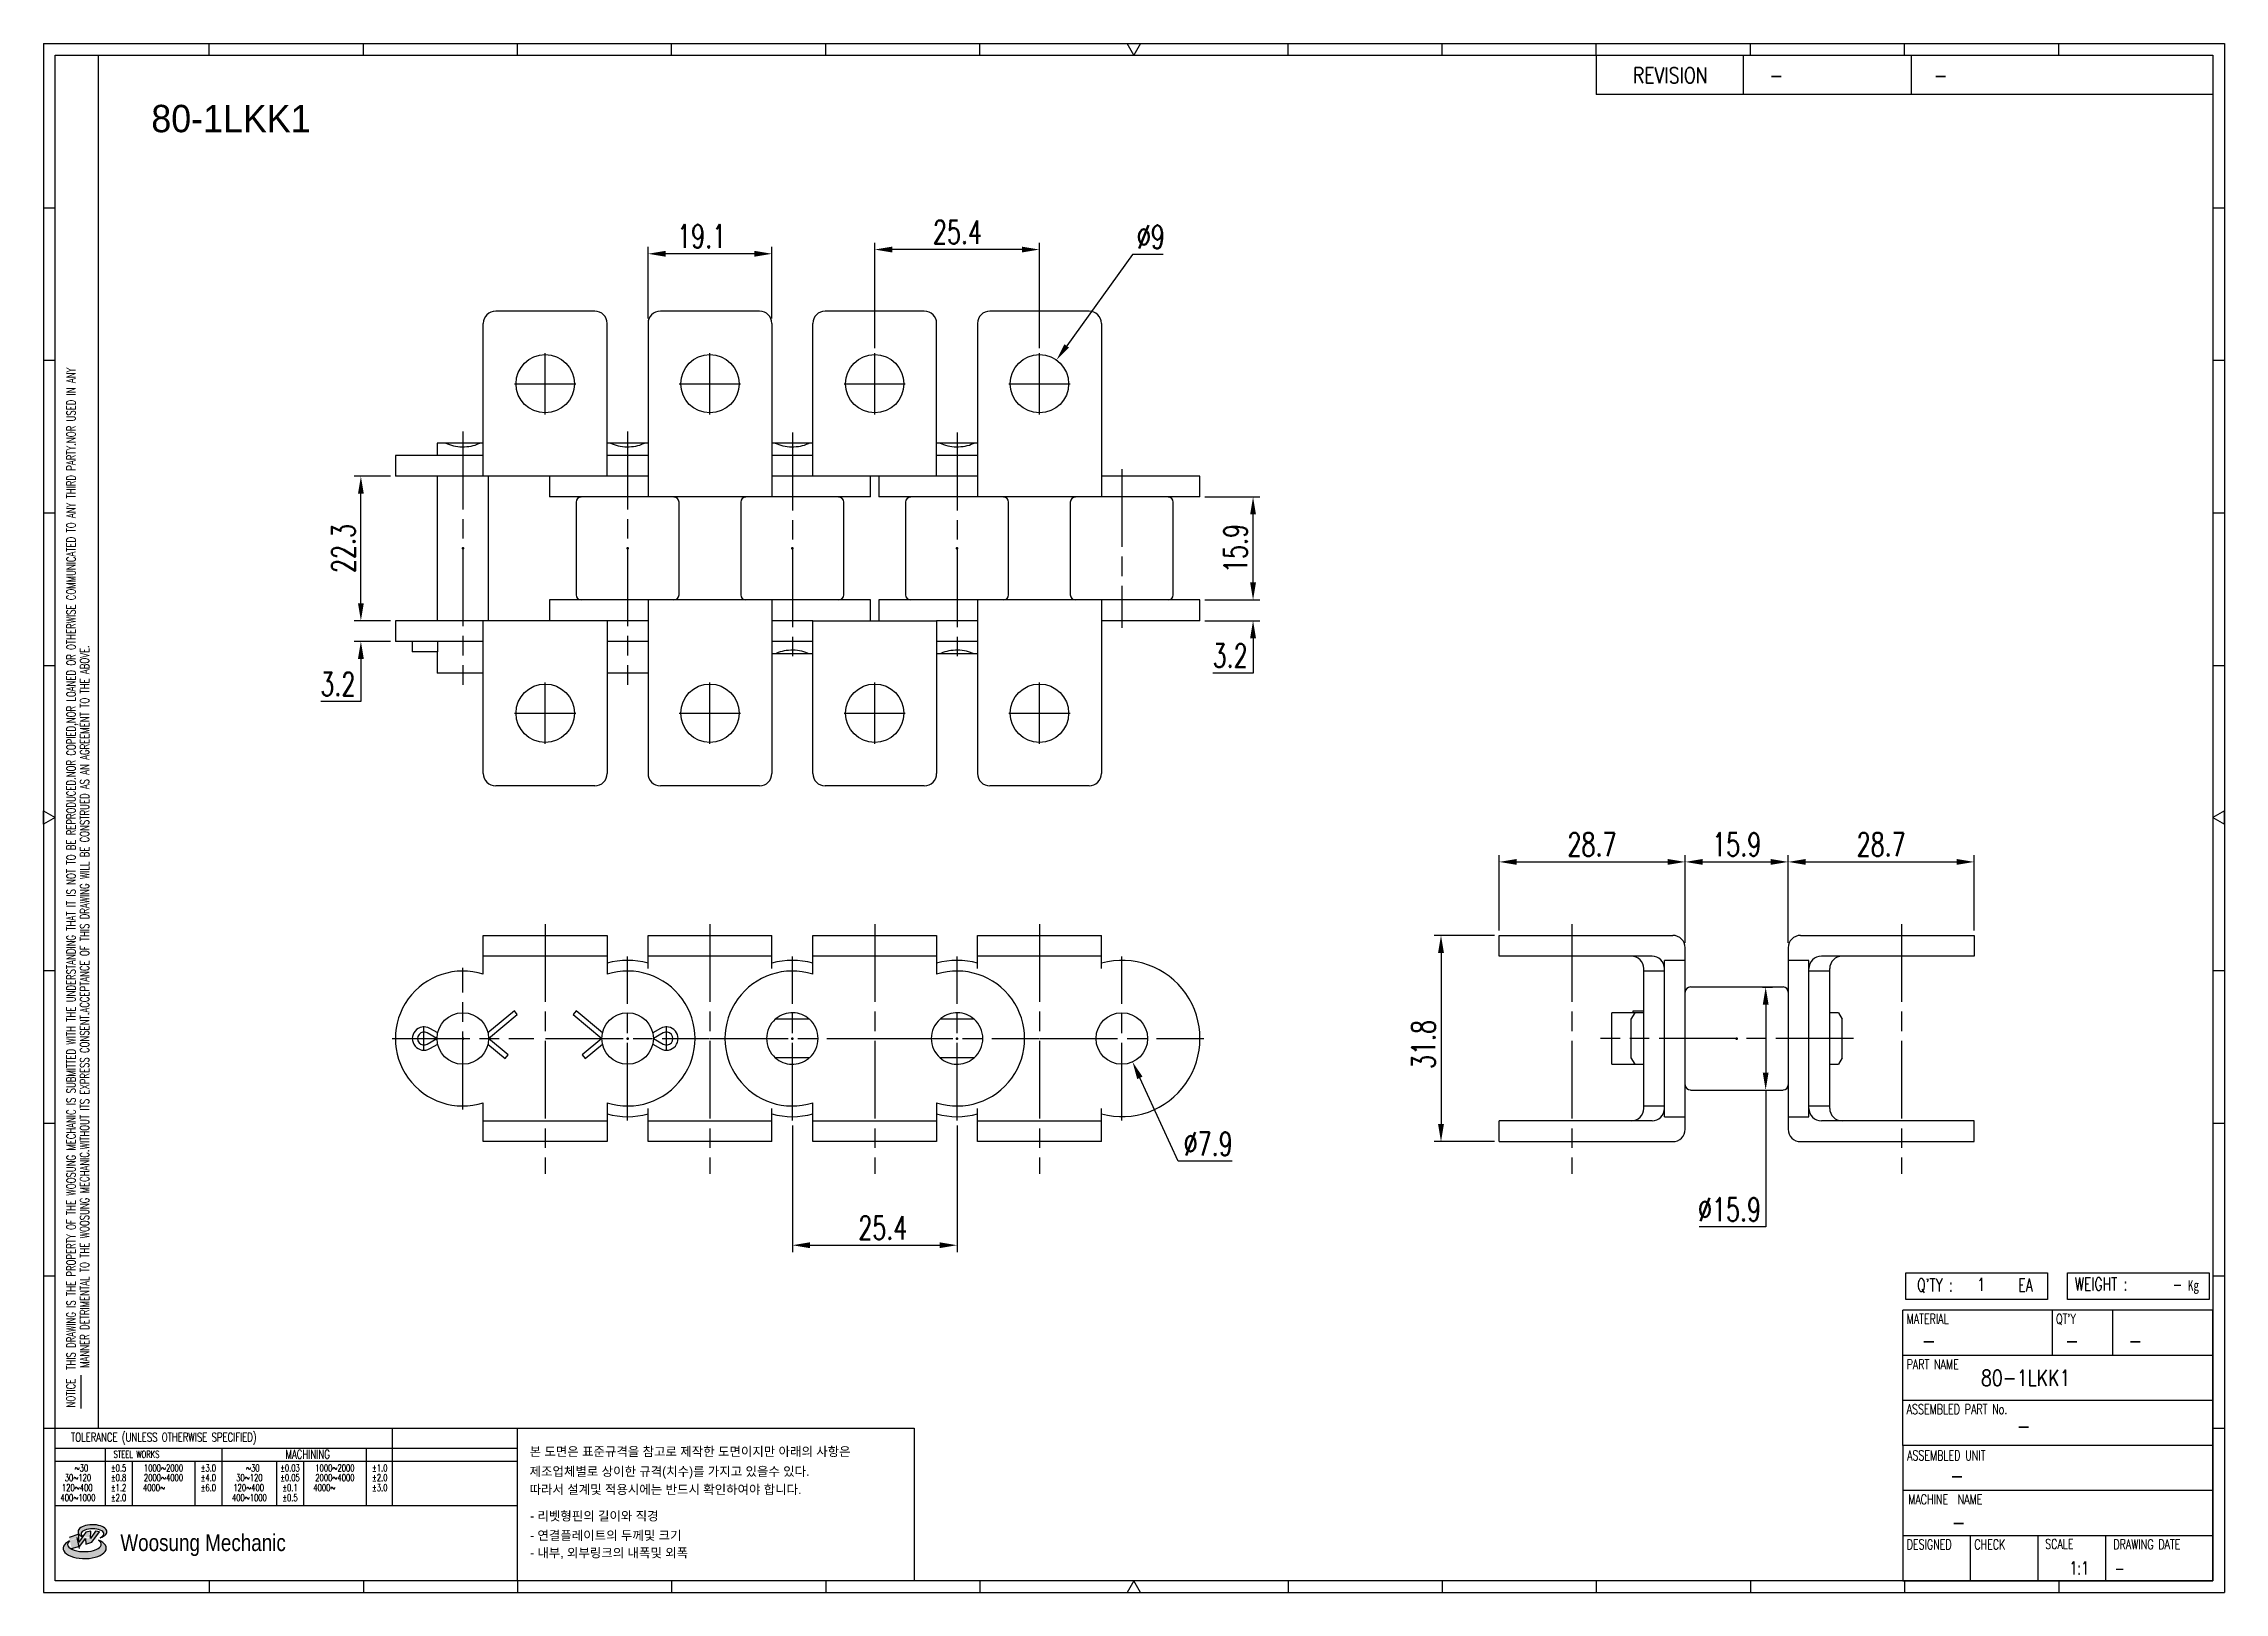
# Model space of a CAD drawing. Header units: millimetres. Extents: x 1209 to 1546, y 59 to 298.
import ezdxf
from ezdxf.enums import TextEntityAlignment as Align

# ---------------------------------------------------------------- set-up
doc = ezdxf.new("R2010")
doc.units = ezdxf.units.MM
doc.linetypes.add('AM_ISO08W050', pattern=[18, 12, -1.5, 3, -1.5])
doc.layers.get('Defpoints').update_dxf_attribs({"color": 80})
doc.layers.add('2d ConnectionPoints', color=7, linetype='Continuous', lineweight=50)
doc.layers.add('CL1', color=140, linetype='AM_ISO08W050', lineweight=25)
for name, color, linetype in [('S-DIM', 7, 'Continuous'), ('TITLE', 7, 'Continuous'), ('도면레이아웃', 7, 'Continuous')]:
    doc.layers.add(name, color=color, linetype=linetype)
doc.styles.add('HAN', font='ROMANS.shx', dxfattribs={"width": 0.7, "bigfont": 'whgtxt.shx'})
doc.styles.add('HKD_ST2', font='romans.shx', dxfattribs={"width": 0.7, "height": 4, "bigfont": '@extfont2.shx'})
doc.styles.add('HSG', font='SIMPLEX.shx', dxfattribs={"width": 0.7, "bigfont": 'HSG.shx'})
doc.styles.add('MtXpl_', font='Gulim.ttf')
doc.styles.add('SLDTEXTSTYLE4', font='arial.ttf', dxfattribs={"width": 0.8})
doc.dimstyles.new('AP1.5', dxfattribs={"dimscale": 1.5, "dimtxt": 2.4, "dimasz": 1.8, "dimexe": 0.7, "dimexo": 0.5, "dimgap": 0.6, "dimtad": 1, "dimtoh": 1, "dimdec": 1, "dimrnd": 0.01, "dimzin": 9, "dimdsep": 46, "dimtxsty": 'HSG', "dimcen": 0, "dimclrd": 251, "dimclre": 251, "dimclrt": 60, "dimazin": 2, "dimtp": 1, "dimtm": 1, "dimtfac": 0.5, "dimtdec": 1, "dimtofl": 0, "dimtmove": 0, "dimatfit": 3, "dimfxl": 0, "dimtvp": 1, "dimtolj": 2, "dimlwd": -1, "dimlwe": -1, "dimarcsym": 0})

msp = doc.modelspace()

# ---------------------------------------------------------------- texts
at = {"color": 254, "style": 'MtXpl_'}
msp.add_text('80-1LKK1', height=4.221, dxfattribs=at).set_placement((1226.09, 283.9))
at = {"style": 'HAN', "width": 0.8}
msp.add_text('80-1LKK1', height=2.436, dxfattribs=at).set_placement((1508.19, 90.62))
at = {"color": 140, "style": 'MtXpl_'}
for s, p in [('본 도면은 표준규격을 참고로 제작한 도면이지만 아래의 사항은', (1284.41, 79.78)), ('제조업체별로 상이한 규격(치수)를 가지고 있을수 있다.', (1284.41, 76.72)), ('따라서 설계및 적용시에는 반드시 확인하여야 합니다.', (1284.41, 73.93)), ('- 리벳형핀의 길이와 직경', (1284.49, 69.84)), ('- 연결플레이트의 두께및 크기', (1284.49, 66.85)), ('- 내부, 외부링크의 내폭및 외폭', (1284.49, 64.16))]:
    msp.add_text(s, height=1.4072, dxfattribs=at).set_placement(p)

# ---------------------------------------------------------------- blocks, each defined once
blk = doc.blocks.new('MAST')
at = {"layer": '도면레이아웃'}
h = blk.add_hatch(color=10, dxfattribs=at)
h.paths.add_polyline_path([(1.544, 35.177), (1.554, 34.966), (1.779, 35.034), (2.054, 35.422), (1.908, 35.446), (1.728, 35.167), (1.741, 35.439), (1.547, 35.405), (1.292, 35.041), (1.295, 35.33), (0.943, 35.208), (1.03, 34.8), (1.336, 34.885)])
edge = h.paths.add_edge_path()
edge.add_ellipse((1.795, 35.421), major_axis=(-0.53, 0), ratio=0.487785, start_angle=122.36065, end_angle=403.39574)
edge.add_line((1.411, 35.244), (1.419, 35.261))
edge.add_ellipse((1.798, 35.344), major_axis=(-0.423, 0), ratio=0.444396, start_angle=131.58977, end_angle=386.19408, ccw=False)
edge = h.paths.add_edge_path()
edge.add_ellipse((1.512, 34.815), major_axis=(-0.793, 0), ratio=0.480113, start_angle=314.67633, end_angle=590.85213)
edge.add_ellipse((1.501, 34.958), major_axis=(-0.62, 0), ratio=0.43311, start_angle=331.7024, end_angle=574.42495, ccw=False)
at = {"color": 140}
for p, q in [((0, 90.118), (80.15, 90.118)), ((0, 90.118), (0, 33.191)), ((80.15, 90.118), (80.15, 33.191)), ((57.068, 89.693), (57.068, 88.246)), ((62.47, 89.693), (62.47, 88.246)), ((68.635, 89.693), (68.635, 88.246)), ((79.725, 88.246), (57.068, 88.246)), ((68.449, 43.961), (68.449, 44.936)), ((68.449, 44.936), (73.654, 44.936)), ((73.654, 44.936), (73.654, 43.961)), ((74.39, 43.961), (74.39, 44.936)), ((74.39, 44.936), (79.595, 44.936)), ((79.595, 44.936), (79.595, 43.961)), ((68.336, 38.59), (68.336, 43.563)), ((79.725, 43.563), (68.336, 43.563)), ((73.654, 43.961), (68.449, 43.961)), ((73.827, 43.563), (73.827, 41.905)), ((79.595, 43.961), (74.39, 43.961)), ((76.037, 43.563), (76.037, 41.905)), ((79.725, 38.59), (79.725, 43.563)), ((79.725, 41.905), (68.336, 41.905)), ((79.725, 40.248), (68.336, 40.248)), ((68.336, 38.59), (68.336, 33.616)), ((79.725, 38.59), (68.336, 38.59)), ((79.725, 33.616), (79.725, 38.59)), ((79.725, 36.932), (68.336, 36.932)), ((79.725, 35.274), (68.336, 35.274)), ((70.822, 33.616), (70.822, 35.274)), ((73.309, 33.616), (73.309, 35.274)), ((75.796, 33.616), (75.796, 35.274)), ((0, 33.191), (80.15, 33.191)), ((68.336, 33.616), (79.725, 33.616))]:
    blk.add_line(p, q, dxfattribs=at)
for p, q in [((6.089, 89.693), (6.089, 90.118)), ((11.753, 89.693), (11.753, 90.118)), ((17.418, 89.693), (17.418, 90.118)), ((23.082, 89.693), (23.082, 90.118)), ((28.746, 89.693), (28.746, 90.118)), ((34.411, 89.693), (34.411, 90.118)), ((45.739, 89.693), (45.739, 90.118)), ((51.404, 89.693), (51.404, 90.118)), ((57.068, 89.693), (57.068, 90.118)), ((62.732, 89.693), (62.732, 90.118)), ((68.397, 89.693), (68.397, 90.118)), ((74.061, 89.693), (74.061, 90.118)), ((0, 84.085), (0.425, 84.085)), ((79.725, 84.085), (80.15, 84.085)), ((0, 78.478), (0.425, 78.478)), ((79.725, 78.478), (80.15, 78.478)), ((0, 72.87), (0.425, 72.87)), ((79.725, 72.87), (80.15, 72.87)), ((0, 67.262), (0.425, 67.262)), ((79.725, 67.262), (80.15, 67.262)), ((0, 56.047), (0.425, 56.047)), ((79.725, 56.047), (80.15, 56.047)), ((0, 50.439), (0.425, 50.439)), ((79.725, 50.439), (80.15, 50.439)), ((0, 44.832), (0.425, 44.832)), ((79.725, 44.832), (80.15, 44.832)), ((1.377, 39.947), (1.377, 41.174)), ((0, 39.224), (0.425, 39.224)), ((79.725, 39.224), (80.15, 39.224)), ((6.089, 33.616), (6.089, 33.191)), ((11.753, 33.616), (11.753, 33.191)), ((17.418, 33.616), (17.418, 33.191)), ((23.082, 33.616), (23.082, 33.191)), ((28.746, 33.616), (28.746, 33.191)), ((34.411, 33.616), (34.411, 33.191)), ((45.739, 33.616), (45.739, 33.191)), ((51.404, 33.616), (51.404, 33.191)), ((57.068, 33.616), (57.068, 33.191)), ((62.732, 33.616), (62.732, 33.191)), ((68.397, 33.616), (68.397, 33.191)), ((74.061, 33.616), (74.061, 33.191))]:
    blk.add_line(p, q)
at = {"color": 2}
for p, q in [((2.017, 39.224), (2.017, 89.693)), ((0.425, 39.224), (17.418, 39.224)), ((0.425, 38.487), (17.418, 38.487)), ((2.257, 38.487), (2.257, 36.382)), ((6.557, 38.5), (6.557, 36.382)), ((11.857, 38.487), (11.857, 36.382)), ((12.816, 39.224), (12.816, 36.382)), ((17.418, 33.616), (17.418, 39.224)), ((0.425, 38.012), (17.418, 38.012)), ((3.257, 38.012), (3.257, 36.382)), ((5.557, 38.012), (5.557, 36.382)), ((8.557, 38.012), (8.557, 36.382)), ((9.557, 38.026), (9.557, 36.382)), ((0.425, 36.382), (17.418, 36.382))]:
    blk.add_line(p, q, dxfattribs=at)
for points in [[(40.075, 89.693), (39.83, 90.118), (40.32, 90.118)], [(0.425, 61.679), (0, 61.433), (0, 61.924)], [(79.725, 61.679), (80.15, 61.433), (80.15, 61.924)], [(40.075, 33.616), (39.83, 33.191), (40.32, 33.191)]]:
    blk.add_lwpolyline(points, close=True)
at = {"color": 140}
blk.add_lwpolyline([(0.425, 89.693), (79.725, 89.693), (79.725, 33.616), (0.425, 33.616)], close=True, dxfattribs=at)
at = {"layer": '도면레이아웃'}
for p, q in [((1.295, 35.33), (0.943, 35.208)), ((1.547, 35.405), (1.292, 35.041)), ((1.292, 35.041), (1.295, 35.33)), ((1.741, 35.439), (1.547, 35.405)), ((1.908, 35.446), (1.728, 35.167)), ((1.728, 35.167), (1.741, 35.439)), ((1.779, 35.034), (2.054, 35.422)), ((2.054, 35.422), (1.908, 35.446)), ((1.03, 34.8), (1.336, 34.885)), ((1.224, 35.208), (1.311, 34.8)), ((1.224, 35.208), (1.224, 35.208)), ((1.336, 34.885), (1.544, 35.177)), ((1.419, 35.261), (1.411, 35.244)), ((1.544, 35.177), (1.554, 34.966)), ((1.554, 34.966), (1.779, 35.034))]:
    blk.add_line(p, q, dxfattribs=at)
for centre, major_axis, ratio, start_param, end_param in [((1.795, 35.421), (-0.53, 0), 0.487785, 2.135596, 7.040584), ((1.798, 35.344), (-0.423, 0), 0.444396, 2.296675, 6.740358), ((1.512, 34.815), (-0.793, 0), 0.480113, 5.492138, 10.312315), ((1.501, 34.958), (-0.62, 0), 0.43311, 5.789299, 10.025607)]:
    blk.add_ellipse(centre, major_axis=major_axis, ratio=ratio, start_param=start_param, end_param=end_param, dxfattribs=at)
for s, height, style, width, p in [('REVISION', 0.5806, 'HAN', 0.8, (58.415, 88.664)), ('-', 0.581, 'HAN', 0.8, (63.426, 88.664)), ('-', 0.581, 'HAN', 0.8, (69.468, 88.664)), ("Q'TY : ", 0.4746, 'HKD_ST2', 0.7, (68.857, 44.253)), ('1', 0.475, 'HKD_ST2', 0.7, (71.071, 44.275)), ('EA', 0.4746, 'HKD_ST2', 0.7, (72.578, 44.253)), ('WEIGHT : ', 0.4746, 'HKD_ST2', 0.7, (74.65, 44.286)), ('-', 0.581, 'HAN', 0.8, (69.029, 42.157)), ('-', 0.581, 'HAN', 0.8, (74.289, 42.157)), ('-', 0.581, 'HAN', 0.8, (76.623, 42.157)), ('-', 0.581, 'HAN', 0.8, (72.515, 39.013)), ('-', 0.581, 'HAN', 0.8, (70.067, 37.189)), ('-', 0.581, 'HAN', 0.8, (70.126, 35.48)), ('1:1', 0.4746, 'HKD_ST2', 0.7, (74.458, 33.848)), ('-', 0.475, 'HKD_ST2', 0.7, (76.112, 33.837))]:
    blk.add_text(s, height=height, dxfattribs=dict(style=style, width=width)).set_placement(p)
at = {"color": 6, "style": 'HKD_ST2', "width": 0.7}
for s, p in [(' THIS DRAWING IS THE PROPERTY OF THE WOOSUNG MECHANIC IS SUBMITTED WITH THE UNDERSTANDING THAT IT IS NOT TO BE REPRODUCED.NOR COPIED,NOR LOANED OR OTHERWISE COMMUNICATED TO ANY THIRD PARTY.NOR USED IN ANY', (1.173, 41.217)), ('MANNER DETRIMENTAL TO THE WOOSUNG MECHANIC.WITHOUT ITS EXPRESS CONSENT.ACCEPTANCE OF THIS DRAWING WILL BE CONSTRUED AS AN AGREEMENT TO THE ABOVE.', (1.672, 41.447))]:
    blk.add_text(s, height=0.326266, rotation=90, dxfattribs=at).set_placement(p)
at = {"style": 'HKD_ST2', "width": 0.7}
blk.add_text('-', height=0.475, dxfattribs=at).set_placement((78.613, 44.286), align=Align.RIGHT)
at = {"color": 254, "style": 'HKD_ST2', "width": 0.7}
for s, height, p in [('MATERIAL', 0.3651, (68.474, 43.425)), ("QT'Y", 0.3651, (73.965, 43.425)), ('PART NAME', 0.3651, (68.474, 41.756)), ('ASSEMBLED PART No.', 0.36511, (68.474, 40.109)), ('ASSEMBLED UNIT', 0.36511, (68.49, 38.408)), ('MACHINE  NAME', 0.36511, (68.532, 36.794)), ('DESIGNED', 0.3651, (68.474, 35.136)), ('CHECK', 0.3651, (70.961, 35.136)), ('SCALE', 0.3651, (73.566, 35.153)), ('DRAWING DATE', 0.36511, (76.071, 35.141))]:
    blk.add_text(s, height=height, dxfattribs=at).set_placement(p, align=Align.TOP_LEFT)
at = {"style": 'HKD_ST2', "width": 0.7}
blk.add_text('NOTICE', height=0.3263, rotation=90, dxfattribs=at).set_placement((1.163, 39.988))
blk.add_text('TOLERANCE (UNLESS OTHERWISE SPECIFIED)', height=0.32627, dxfattribs=at).set_placement((4.417, 38.896), align=Align.MIDDLE_CENTER)
at = {"color": 4, "style": 'HKD_ST2', "width": 0.7}
for s, height, p in [('%%12630', 0.261, (1.389, 37.762)), ('1000%%1262000', 0.26101, (4.407, 37.762)), ('%%12630', 0.261, (7.689, 37.762)), ('1000%%1262000', 0.26101, (10.707, 37.762)), ('120%%126400', 0.26101, (1.237, 37.045)), ('30%%126120', 0.261, (1.263, 37.411)), ('4000%%126', 0.261, (4.061, 37.045)), ('2000%%1264000', 0.26101, (4.407, 37.411)), ('120%%126400', 0.26101, (7.537, 37.045)), ('30%%126120', 0.261, (7.563, 37.411)), ('4000%%126', 0.261, (10.321, 37.045)), ('2000%%1264000', 0.26101, (10.707, 37.411)), ('400%%1261000', 0.26101, (1.263, 36.67)), ('400%%1261000', 0.26101, (7.563, 36.67))]:
    blk.add_text(s, height=height, dxfattribs=at).set_placement(p, align=Align.MIDDLE_CENTER)
for s, height, p in [('%%P0.5', 0.261, (2.757, 37.762)), ('STEEL WORKS', 0.26101, (3.416, 38.268)), ('%%P3.0', 0.261, (6.057, 37.762)), ('%%P0.03', 0.261, (9.057, 37.762)), ('MACHINING', 0.3263, (9.707, 38.27)), ('%%P1.0', 0.261, (12.357, 37.762)), ('%%P0.8', 0.261, (2.757, 37.411)), ('%%P1.2', 0.261, (2.757, 37.045)), ('%%P4.0', 0.261, (6.057, 37.411)), ('%%P6.0', 0.261, (6.057, 37.045)), ('%%P0.05', 0.261, (9.057, 37.411)), ('%%P0.1', 0.261, (9.057, 37.045)), ('%%P2.0', 0.261, (12.357, 37.411)), ('%%P3.0', 0.261, (12.357, 37.045)), ('%%P2.0', 0.261, (2.757, 36.67)), ('%%P0.5', 0.261, (9.057, 36.67))]:
    blk.add_text(s, height=height, dxfattribs=at).set_placement(p, align=Align.MIDDLE)
at = {"color": 1, "style": 'SLDTEXTSTYLE4', "width": 0.8}
blk.add_text('Woosung Mechanic', height=0.61957, dxfattribs=at).set_placement((2.822, 34.711))
at = {"layer": 'TITLE', "width": 0.8}
blk.add_text('Kg', height=0.3789, dxfattribs=at).set_placement((78.807, 44.286))
blk = doc.blocks.new('*D2')
at = {"layer": 'Defpoints', "color": 0, "transparency": 16777216}
for p in [(1387.77, 211.78), (1387.77, 208.58), (1395.95, 211.78)]:
    blk.add_point(p, dxfattribs=at)
at = {"layer": 'S-DIM', "color": 251, "linetype": 'ByBlock', "transparency": 16777216}
for p, q in [((1395.95, 214.48), (1395.95, 217.18)), ((1388.52, 211.78), (1397, 211.78)), ((1388.52, 208.58), (1397, 208.58)), ((1395.95, 205.88), (1395.95, 200.5)), ((1395.95, 200.5), (1389.77, 200.5))]:
    blk.add_line(p, q, dxfattribs=at)
at = {"layer": 'S-DIM', "color": 251, "transparency": 16777216}
for points in [[(1395.5, 214.48), (1396.4, 214.48), (1395.95, 211.78)], [(1395.5, 205.88), (1396.4, 205.88), (1395.95, 208.58)]]:
    blk.add_solid(points, dxfattribs=at)
at = {"layer": 'S-DIM', "color": 60, "transparency": 16777216, "insert": (1392.41, 203.2), "char_height": 3.6, "attachment_point": 5, "style": 'HSG'}
blk.add_mtext('\\A2;3.2', dxfattribs=at)
blk = doc.blocks.new('*D3')
at = {"layer": 'Defpoints', "color": 0, "transparency": 16777216}
for p in [(1387.77, 227.66), (1395.95, 227.66), (1387.77, 211.78)]:
    blk.add_point(p, dxfattribs=at)
at = {"layer": 'S-DIM', "color": 251, "linetype": 'ByBlock', "transparency": 16777216}
for p, q in [((1388.52, 227.66), (1397, 227.66)), ((1395.95, 214.48), (1395.95, 224.96)), ((1388.52, 211.78), (1397, 211.78))]:
    blk.add_line(p, q, dxfattribs=at)
at = {"layer": 'S-DIM', "color": 251, "transparency": 16777216}
for points in [[(1395.5, 224.96), (1396.4, 224.96), (1395.95, 227.66)], [(1395.5, 214.48), (1396.4, 214.48), (1395.95, 211.78)]]:
    blk.add_solid(points, dxfattribs=at)
at = {"layer": 'S-DIM', "color": 60, "transparency": 16777216, "insert": (1393.25, 219.72), "char_height": 3.6, "attachment_point": 5, "rotation": 90, "style": 'HSG'}
blk.add_mtext('\\A2;15.9', dxfattribs=at)
blk = doc.blocks.new('*D4')
at = {"layer": 'Defpoints', "color": 0, "transparency": 16777216}
for p in [(1337.62, 265.81), (1337.62, 249.84), (1363.02, 249.84)]:
    blk.add_point(p, dxfattribs=at)
at = {"layer": 'S-DIM', "color": 251, "linetype": 'ByBlock', "transparency": 16777216}
for p, q in [((1337.62, 250.59), (1337.62, 266.86)), ((1360.32, 265.81), (1340.32, 265.81)), ((1363.02, 250.59), (1363.02, 266.86))]:
    blk.add_line(p, q, dxfattribs=at)
at = {"layer": 'S-DIM', "color": 251, "transparency": 16777216}
for points in [[(1340.32, 266.26), (1340.32, 265.36), (1337.62, 265.81)], [(1360.32, 266.26), (1360.32, 265.36), (1363.02, 265.81)]]:
    blk.add_solid(points, dxfattribs=at)
at = {"layer": 'S-DIM', "color": 60, "transparency": 16777216, "insert": (1350.37, 268.51), "char_height": 3.6, "attachment_point": 5, "style": 'HSG'}
blk.add_mtext('\\A2;25.4', dxfattribs=at)
blk = doc.blocks.new('*D5')
at = {"layer": 'Defpoints', "color": 0, "transparency": 16777216}
for p in [(1302.67, 265.16), (1302.67, 254.41), (1321.77, 254.41)]:
    blk.add_point(p, dxfattribs=at)
at = {"layer": 'S-DIM', "color": 251, "linetype": 'ByBlock', "transparency": 16777216}
for p, q in [((1302.67, 255.16), (1302.67, 266.21)), ((1321.77, 255.16), (1321.77, 266.21)), ((1319.07, 265.16), (1305.37, 265.16))]:
    blk.add_line(p, q, dxfattribs=at)
at = {"layer": 'S-DIM', "color": 251, "transparency": 16777216}
for points in [[(1305.37, 265.61), (1305.37, 264.71), (1302.67, 265.16)], [(1319.07, 265.61), (1319.07, 264.71), (1321.77, 265.16)]]:
    blk.add_solid(points, dxfattribs=at)
at = {"layer": 'S-DIM', "color": 60, "transparency": 16777216, "insert": (1310.94, 267.86), "char_height": 3.6, "attachment_point": 5, "style": 'HSG'}
blk.add_mtext('\\A2;19.1', dxfattribs=at)
blk = doc.blocks.new('*D6')
at = {"layer": 'Defpoints', "color": 0, "transparency": 16777216}
for p in [(1365.65, 248.77), (1360.39, 241.47)]:
    blk.add_point(p, dxfattribs=at)
at = {"layer": 'S-DIM', "color": 251, "linetype": 'ByBlock', "transparency": 16777216}
for p, q in [((1377.37, 265.06), (1367.22, 250.96)), ((1382.11, 265.06), (1377.37, 265.06))]:
    blk.add_line(p, q, dxfattribs=at)
at = {"layer": 'S-DIM', "color": 251, "transparency": 16777216}
blk.add_solid([(1366.86, 251.22), (1367.59, 250.7), (1365.65, 248.77)], dxfattribs=at)
at = {"layer": 'S-DIM', "color": 60, "transparency": 16777216, "insert": (1380.19, 267.76), "char_height": 3.6, "attachment_point": 5, "style": 'HSG'}
blk.add_mtext('\\A2;∅9', dxfattribs=at)
blk = doc.blocks.new('*D7')
at = {"layer": 'Defpoints', "color": 0, "transparency": 16777216}
for p in [(1258.4, 208.58), (1263.72, 208.58), (1263.72, 205.38)]:
    blk.add_point(p, dxfattribs=at)
at = {"layer": 'S-DIM', "color": 251, "linetype": 'ByBlock', "transparency": 16777216}
for p, q in [((1258.4, 211.28), (1258.4, 213.98)), ((1262.97, 208.58), (1257.35, 208.58)), ((1262.97, 205.38), (1257.35, 205.38)), ((1258.4, 202.68), (1258.4, 196.11)), ((1258.4, 196.11), (1252.22, 196.11))]:
    blk.add_line(p, q, dxfattribs=at)
at = {"layer": 'S-DIM', "color": 251, "transparency": 16777216}
for points in [[(1257.95, 211.28), (1258.85, 211.28), (1258.4, 208.58)], [(1257.95, 202.68), (1258.85, 202.68), (1258.4, 205.38)]]:
    blk.add_solid(points, dxfattribs=at)
at = {"layer": 'S-DIM', "color": 60, "transparency": 16777216, "insert": (1254.86, 198.81), "char_height": 3.6, "attachment_point": 5, "style": 'HSG'}
blk.add_mtext('\\A2;3.2', dxfattribs=at)
blk = doc.blocks.new('*D8')
at = {"layer": 'Defpoints', "color": 0, "transparency": 16777216}
for p in [(1258.4, 230.86), (1263.72, 230.86), (1263.72, 208.58)]:
    blk.add_point(p, dxfattribs=at)
at = {"layer": 'S-DIM', "color": 251, "linetype": 'ByBlock', "transparency": 16777216}
for p, q in [((1262.97, 230.86), (1257.35, 230.86)), ((1258.4, 211.28), (1258.4, 228.16)), ((1262.97, 208.58), (1257.35, 208.58))]:
    blk.add_line(p, q, dxfattribs=at)
at = {"layer": 'S-DIM', "color": 251, "transparency": 16777216}
for points in [[(1257.95, 228.16), (1258.85, 228.16), (1258.4, 230.86)], [(1257.95, 211.28), (1258.85, 211.28), (1258.4, 208.58)]]:
    blk.add_solid(points, dxfattribs=at)
at = {"layer": 'S-DIM', "color": 60, "transparency": 16777216, "insert": (1255.7, 219.72), "char_height": 3.6, "attachment_point": 5, "rotation": 90, "style": 'HSG'}
blk.add_mtext('\\A2;22.3', dxfattribs=at)
blk = doc.blocks.new('*D9')
at = {"layer": 'Defpoints', "color": 0, "transparency": 16777216}
for p in [(1324.92, 131.51), (1350.32, 131.51), (1350.32, 112.29)]:
    blk.add_point(p, dxfattribs=at)
at = {"layer": 'S-DIM', "color": 251, "linetype": 'ByBlock', "transparency": 16777216}
for p, q in [((1324.92, 130.76), (1324.92, 111.24)), ((1350.32, 130.76), (1350.32, 111.24)), ((1327.62, 112.29), (1347.62, 112.29))]:
    blk.add_line(p, q, dxfattribs=at)
at = {"layer": 'S-DIM', "color": 251, "transparency": 16777216}
for points in [[(1327.62, 112.74), (1327.62, 111.84), (1324.92, 112.29)], [(1347.62, 112.74), (1347.62, 111.84), (1350.32, 112.29)]]:
    blk.add_solid(points, dxfattribs=at)
at = {"layer": 'S-DIM', "color": 60, "transparency": 16777216, "insert": (1338.87, 114.99), "char_height": 3.6, "attachment_point": 5, "style": 'HSG'}
blk.add_mtext('\\A2;25.4', dxfattribs=at)
blk = doc.blocks.new('*D10')
at = {"layer": 'Defpoints', "color": 0, "transparency": 16777216}
for p in [(1374.06, 147.77), (1377.37, 140.56)]:
    blk.add_point(p, dxfattribs=at)
at = {"layer": 'S-DIM', "color": 251, "linetype": 'ByBlock', "transparency": 16777216}
for p, q in [((1384.4, 125.23), (1378.5, 138.1)), ((1392.74, 125.23), (1384.4, 125.23))]:
    blk.add_line(p, q, dxfattribs=at)
at = {"layer": 'S-DIM', "color": 251, "transparency": 16777216}
blk.add_solid([(1378.91, 138.29), (1378.09, 137.91), (1377.37, 140.56)], dxfattribs=at)
at = {"layer": 'S-DIM', "color": 60, "transparency": 16777216, "insert": (1389.02, 127.93), "char_height": 3.6, "attachment_point": 5, "style": 'HSG'}
blk.add_mtext('\\A2;∅7.9', dxfattribs=at)
blk = doc.blocks.new('*D11')
at = {"layer": 'Defpoints', "color": 0, "transparency": 16777216}
for p in [(1433.92, 160.06), (1424.93, 128.26), (1433.92, 128.26)]:
    blk.add_point(p, dxfattribs=at)
at = {"layer": 'S-DIM', "color": 251, "linetype": 'ByBlock', "transparency": 16777216}
for p, q in [((1433.17, 160.06), (1423.88, 160.06)), ((1424.93, 157.36), (1424.93, 130.96)), ((1433.17, 128.26), (1423.88, 128.26))]:
    blk.add_line(p, q, dxfattribs=at)
at = {"layer": 'S-DIM', "color": 251, "transparency": 16777216}
for points in [[(1424.48, 157.36), (1425.38, 157.36), (1424.93, 160.06)], [(1424.48, 130.96), (1425.38, 130.96), (1424.93, 128.26)]]:
    blk.add_solid(points, dxfattribs=at)
at = {"layer": 'S-DIM', "color": 60, "transparency": 16777216, "insert": (1422.23, 143.25), "char_height": 3.6, "attachment_point": 5, "rotation": 90, "style": 'HSG'}
blk.add_mtext('\\A2;31.8', dxfattribs=at)
blk = doc.blocks.new('*D12')
at = {"layer": 'Defpoints', "color": 0, "transparency": 16777216}
for p in [(1473.76, 152.1), (1473.76, 136.22), (1474.99, 136.22)]:
    blk.add_point(p, dxfattribs=at)
at = {"layer": 'S-DIM', "color": 251, "linetype": 'ByBlock', "transparency": 16777216}
for p, q in [((1474.51, 152.1), (1476.04, 152.1)), ((1474.99, 149.4), (1474.99, 138.92)), ((1474.51, 136.22), (1476.04, 136.22)), ((1474.99, 136.22), (1474.99, 115.12)), ((1474.99, 115.12), (1464.73, 115.12))]:
    blk.add_line(p, q, dxfattribs=at)
at = {"layer": 'S-DIM', "color": 251, "transparency": 16777216}
for points in [[(1474.54, 149.4), (1475.44, 149.4), (1474.99, 152.1)], [(1474.54, 138.92), (1475.44, 138.92), (1474.99, 136.22)]]:
    blk.add_solid(points, dxfattribs=at)
at = {"layer": 'S-DIM', "color": 60, "transparency": 16777216, "insert": (1469.41, 117.82), "char_height": 3.6, "attachment_point": 5, "style": 'HSG'}
blk.add_mtext('\\A2;%%c15.9', dxfattribs=at)
blk = doc.blocks.new('*D13')
at = {"layer": 'Defpoints', "color": 0, "transparency": 16777216}
for p in [(1462.58, 171.39), (1433.92, 160.06), (1462.58, 158.15)]:
    blk.add_point(p, dxfattribs=at)
at = {"layer": 'S-DIM', "color": 251, "linetype": 'ByBlock', "transparency": 16777216}
for p, q in [((1433.92, 160.81), (1433.92, 172.44)), ((1462.58, 158.9), (1462.58, 172.44)), ((1436.62, 171.39), (1459.88, 171.39))]:
    blk.add_line(p, q, dxfattribs=at)
at = {"layer": 'S-DIM', "color": 251, "transparency": 16777216}
for points in [[(1436.62, 171.84), (1436.62, 170.94), (1433.92, 171.39)], [(1459.88, 171.84), (1459.88, 170.94), (1462.58, 171.39)]]:
    blk.add_solid(points, dxfattribs=at)
at = {"layer": 'S-DIM', "color": 60, "transparency": 16777216, "insert": (1448.21, 174.09), "char_height": 3.6, "attachment_point": 5, "style": 'HSG'}
blk.add_mtext('\\A2;28.7', dxfattribs=at)
blk = doc.blocks.new('*D14')
at = {"layer": 'Defpoints', "color": 0, "transparency": 16777216}
for p in [(1478.46, 171.39), (1462.58, 158.15), (1478.46, 158.15)]:
    blk.add_point(p, dxfattribs=at)
at = {"layer": 'S-DIM', "color": 251, "linetype": 'ByBlock', "transparency": 16777216}
for p, q in [((1462.58, 158.9), (1462.58, 172.44)), ((1478.46, 158.9), (1478.46, 172.44)), ((1465.28, 171.39), (1475.76, 171.39))]:
    blk.add_line(p, q, dxfattribs=at)
at = {"layer": 'S-DIM', "color": 251, "transparency": 16777216}
for points in [[(1465.28, 171.84), (1465.28, 170.94), (1462.58, 171.39)], [(1475.76, 171.84), (1475.76, 170.94), (1478.46, 171.39)]]:
    blk.add_solid(points, dxfattribs=at)
at = {"layer": 'S-DIM', "color": 60, "transparency": 16777216, "insert": (1470.52, 174.09), "char_height": 3.6, "attachment_point": 5, "style": 'HSG'}
blk.add_mtext('\\A2;15.9', dxfattribs=at)
blk = doc.blocks.new('*D15')
at = {"layer": 'Defpoints', "color": 0, "transparency": 16777216}
for p in [(1507.12, 171.39), (1478.46, 158.15), (1507.12, 160.06)]:
    blk.add_point(p, dxfattribs=at)
at = {"layer": 'S-DIM', "color": 251, "linetype": 'ByBlock', "transparency": 16777216}
for p, q in [((1478.46, 158.9), (1478.46, 172.44)), ((1507.12, 160.81), (1507.12, 172.44)), ((1481.16, 171.39), (1504.42, 171.39))]:
    blk.add_line(p, q, dxfattribs=at)
at = {"layer": 'S-DIM', "color": 251, "transparency": 16777216}
for points in [[(1481.16, 171.84), (1481.16, 170.94), (1478.46, 171.39)], [(1504.42, 171.84), (1504.42, 170.94), (1507.12, 171.39)]]:
    blk.add_solid(points, dxfattribs=at)
at = {"layer": 'S-DIM', "color": 60, "transparency": 16777216, "insert": (1492.79, 174.09), "char_height": 3.6, "attachment_point": 5, "style": 'HSG'}
blk.add_mtext('\\A2;28.7', dxfattribs=at)

# ---------------------------------------------------------------- dimensions: what is measured, and where the dimension line sits
at = {"layer": 'S-DIM'}
for base, p1, p2, picture, middle in [((1302.67, 265.16), (1321.77, 254.41), (1302.67, 254.41), '*D5', (1310.94, 265.16)), ((1337.62, 265.81), (1363.02, 249.84), (1337.62, 249.84), '*D4', (1350.37, 265.81)), ((1462.58, 171.39), (1433.92, 160.06), (1462.58, 158.15), '*D13', (1448.21, 171.39)), ((1350.32, 112.29), (1324.92, 131.51), (1350.32, 131.51), '*D9', (1338.87, 112.29))]:
    dim = msp.add_linear_dim(base=base, p1=p1, p2=p2, dimstyle='AP1.5', dxfattribs=at)
    dim.commit()
    dim.dimension.update_dxf_attribs({"geometry": picture, "text_midpoint": middle, "dimtype": 128})
for p1, p2, picture, middle in [((1360.39, 241.47), (1365.65, 248.77), '*D6', (1380.19, 265.06)), ((1374.06, 147.77), (1377.37, 140.56), '*D10', (1389.02, 125.23))]:
    dim = msp.add_diameter_dim_2p(p1=p1, p2=p2, dimstyle='AP1.5', dxfattribs=at)
    dim.commit()
    dim.dimension.update_dxf_attribs({"geometry": picture, "text_midpoint": middle, "dimtype": 131})
for base, p1, p2, picture, middle in [((1258.4, 230.86), (1263.72, 208.58), (1263.72, 230.86), '*D8', (1255.7, 219.72)), ((1395.95, 227.66), (1387.77, 211.78), (1387.77, 227.66), '*D3', (1393.25, 219.72))]:
    dim = msp.add_linear_dim(base=base, p1=p1, p2=p2, angle=90, dimstyle='AP1.5', override={"dimtmove": 1}, dxfattribs=at)
    dim.commit()
    dim.dimension.update_dxf_attribs({"geometry": picture, "text_midpoint": middle})
for base, p1, p2, picture, middle in [((1395.95, 211.78), (1387.77, 208.58), (1387.77, 211.78), '*D2', (1392.41, 200.5)), ((1258.4, 208.58), (1263.72, 205.38), (1263.72, 208.58), '*D7', (1254.86, 196.11)), ((1424.93, 128.26), (1433.92, 160.06), (1433.92, 128.26), '*D11', (1424.93, 143.25))]:
    dim = msp.add_linear_dim(base=base, p1=p1, p2=p2, angle=90, dimstyle='AP1.5', dxfattribs=at)
    dim.commit()
    dim.dimension.update_dxf_attribs({"geometry": picture, "text_midpoint": middle, "dimtype": 128})
for base, p1, p2, picture, middle in [((1478.46, 171.39), (1462.58, 158.15), (1478.46, 158.15), '*D14', (1470.52, 174.09)), ((1507.12, 171.39), (1478.46, 158.15), (1507.12, 160.06), '*D15', (1492.79, 174.09))]:
    dim = msp.add_linear_dim(base=base, p1=p1, p2=p2, dimstyle='AP1.5', override={"dimtmove": 1}, dxfattribs=at)
    dim.commit()
    dim.dimension.update_dxf_attribs({"geometry": picture, "text_midpoint": middle})
dim = msp.add_linear_dim(base=(1474.99, 136.22), p1=(1473.76, 152.1), p2=(1473.76, 136.22), angle=90, text='%%c<>', dimstyle='AP1.5', dxfattribs=at)
dim.commit()
dim.dimension.update_dxf_attribs({"geometry": '*D12', "text_midpoint": (1469.41, 115.12), "dimtype": 128})

# ---------------------------------------------------------------- linework, layer by layer
for p, q in [((1294.46, 256.32), (1279.18, 256.32)), ((1319.86, 256.32), (1304.58, 256.32)), ((1345.26, 256.32), (1329.98, 256.32)), ((1370.66, 256.32), (1355.38, 256.32)), ((1277.27, 230.86), (1277.27, 254.41)), ((1296.37, 230.86), (1296.37, 254.41)), ((1302.67, 254.41), (1302.67, 227.66)), ((1321.77, 254.41), (1321.77, 227.66)), ((1328.07, 230.86), (1328.07, 254.41)), ((1347.17, 230.86), (1347.17, 254.41)), ((1353.47, 254.41), (1353.47, 227.66)), ((1372.57, 254.41), (1372.57, 227.66)), ((1270.15, 235.97), (1270.15, 234.06)), ((1277.27, 235.97), (1270.15, 235.97)), ((1302.67, 235.97), (1296.37, 235.97)), ((1328.07, 235.97), (1321.77, 235.97)), ((1353.47, 235.97), (1347.17, 235.97)), ((1277.27, 234.06), (1263.72, 234.06)), ((1263.72, 234.06), (1263.72, 230.86)), ((1302.67, 234.06), (1296.37, 234.06)), ((1328.07, 234.06), (1321.77, 234.06)), ((1353.47, 234.06), (1347.17, 234.06)), ((1296.37, 230.86), (1263.72, 230.86)), ((1270.15, 230.86), (1270.15, 208.58)), ((1278.09, 208.58), (1278.09, 230.86)), ((1287.47, 230.86), (1287.47, 227.66)), ((1302.67, 230.86), (1296.37, 230.86)), ((1328.07, 230.86), (1321.77, 230.86)), ((1347.17, 230.86), (1328.07, 230.86)), ((1336.97, 227.66), (1336.97, 230.86)), ((1338.27, 230.86), (1338.27, 227.66)), ((1353.47, 230.86), (1347.17, 230.86)), ((1387.77, 230.86), (1372.57, 230.86)), ((1387.77, 227.66), (1387.77, 230.86)), ((1336.97, 227.66), (1287.47, 227.66)), ((1291.58, 226.86), (1291.58, 212.57)), ((1307.46, 212.57), (1307.46, 226.86)), ((1316.98, 226.86), (1316.98, 212.57)), ((1332.86, 212.57), (1332.86, 226.86)), ((1387.77, 227.66), (1338.27, 227.66)), ((1342.38, 226.86), (1342.38, 212.57)), ((1358.26, 212.57), (1358.26, 226.86)), ((1367.78, 226.86), (1367.78, 212.57)), ((1383.66, 212.57), (1383.66, 226.86)), ((1296.37, 208.58), (1263.72, 208.58)), ((1263.72, 208.58), (1263.72, 205.38)), ((1277.27, 185.03), (1277.27, 208.58)), ((1287.47, 211.78), (1287.47, 208.58)), ((1336.97, 211.78), (1287.47, 211.78)), ((1302.67, 208.58), (1296.37, 208.58)), ((1296.37, 208.58), (1296.37, 185.03)), ((1302.67, 211.78), (1302.67, 185.03)), ((1321.77, 211.78), (1321.77, 185.03)), ((1328.07, 208.58), (1321.77, 208.58)), ((1328.07, 185.03), (1328.07, 208.58)), ((1328.07, 208.58), (1347.17, 208.58)), ((1336.97, 208.58), (1336.97, 211.78)), ((1338.27, 211.78), (1338.27, 208.58)), ((1387.77, 211.78), (1338.27, 211.78)), ((1353.47, 208.58), (1347.17, 208.58)), ((1347.17, 208.58), (1347.17, 185.03)), ((1353.47, 211.78), (1353.47, 185.03)), ((1372.57, 211.78), (1372.57, 185.03)), ((1387.77, 208.58), (1372.57, 208.58)), ((1387.77, 208.58), (1387.77, 211.78)), ((1277.27, 205.38), (1263.72, 205.38)), ((1266.33, 205.38), (1266.33, 203.78)), ((1270.24, 203.78), (1270.24, 205.38)), ((1302.67, 205.38), (1296.37, 205.38)), ((1328.07, 205.38), (1321.77, 205.38)), ((1353.47, 205.38), (1347.17, 205.38)), ((1270.24, 203.78), (1266.33, 203.78)), ((1270.15, 203.78), (1270.15, 200.47)), ((1328.07, 203.47), (1321.77, 203.47)), ((1353.47, 203.47), (1347.17, 203.47)), ((1277.27, 200.47), (1270.15, 200.47)), ((1302.67, 200.47), (1296.37, 200.47)), ((1294.46, 183.12), (1279.18, 183.12)), ((1319.86, 183.12), (1304.58, 183.12)), ((1345.26, 183.12), (1329.98, 183.12)), ((1370.66, 183.12), (1355.38, 183.12)), ((1277.27, 160.06), (1296.37, 160.06)), ((1277.27, 154.08), (1277.27, 160.06)), ((1296.37, 160.06), (1296.37, 154.08)), ((1302.67, 154.95), (1302.67, 160.06)), ((1302.67, 160.06), (1321.77, 160.06)), ((1321.77, 154.95), (1321.77, 160.06)), ((1328.07, 154.08), (1328.07, 160.06)), ((1328.07, 160.06), (1347.17, 160.06)), ((1347.17, 160.06), (1347.17, 154.08)), ((1353.47, 154.95), (1353.47, 160.06)), ((1353.47, 160.06), (1372.57, 160.06)), ((1372.57, 154.95), (1372.57, 160.06)), ((1433.92, 160.06), (1460.67, 160.06)), ((1433.92, 156.86), (1433.92, 160.06)), ((1462.58, 130.17), (1462.58, 158.15)), ((1478.46, 158.15), (1478.46, 130.17)), ((1480.37, 160.06), (1507.12, 160.06)), ((1507.12, 160.06), (1507.12, 156.86)), ((1296.37, 156.86), (1277.27, 156.86)), ((1321.77, 156.86), (1302.67, 156.86)), ((1347.17, 156.86), (1328.07, 156.86)), ((1372.57, 156.86), (1353.47, 156.86)), ((1457.47, 156.86), (1433.92, 156.86)), ((1456.18, 133.37), (1456.18, 154.95)), ((1462.58, 156.21), (1459.38, 156.21)), ((1459.38, 132.11), (1459.38, 156.21)), ((1481.66, 156.21), (1478.46, 156.21)), ((1481.66, 132.11), (1481.66, 156.21)), ((1507.12, 156.86), (1483.57, 156.86)), ((1484.86, 133.37), (1484.86, 154.95)), ((1459.38, 154.56), (1456.18, 154.56)), ((1477.67, 152.1), (1463.38, 152.1)), ((1484.86, 154.56), (1481.66, 154.56)), ((1282.06, 148.43), (1277.99, 145.02)), ((1282.52, 147.88), (1282.06, 148.43)), ((1291.58, 148.43), (1291.12, 147.88)), ((1295.64, 145.02), (1291.58, 148.43)), ((1451.27, 140.19), (1451.27, 148.13)), ((1454.85, 148.13), (1451.27, 148.13)), ((1454.27, 147.14), (1454.85, 148.13)), ((1454.58, 148.13), (1454.58, 148.43)), ((1454.58, 148.43), (1456.18, 148.43)), ((1456.18, 148.13), (1454.85, 148.13)), ((1486.2, 148.13), (1484.86, 148.13)), ((1486.2, 148.13), (1486.77, 147.14)), ((1270.12, 144.16), (1268.62, 145.03)), ((1270.24, 145.02), (1269.02, 145.72)), ((1278.09, 144.16), (1282.52, 147.88)), ((1291.12, 147.88), (1295.55, 144.16)), ((1304.61, 145.72), (1303.39, 145.02)), ((1305.01, 145.03), (1303.51, 144.16)), ((1327.54, 147.14), (1322.29, 147.14)), ((1352.94, 147.14), (1347.69, 147.14)), ((1454.27, 141.19), (1454.27, 147.14)), ((1486.77, 141.19), (1486.77, 147.14)), ((1268.62, 143.3), (1270.12, 144.16)), ((1269.02, 142.61), (1270.24, 143.31)), ((1277.99, 143.31), (1280.66, 141.07)), ((1281.12, 141.62), (1278.09, 144.16)), ((1280.66, 141.07), (1281.12, 141.62)), ((1295.55, 144.16), (1292.51, 141.62)), ((1292.51, 141.62), (1292.97, 141.07)), ((1292.97, 141.07), (1295.64, 143.31)), ((1303.39, 143.31), (1304.61, 142.61)), ((1303.51, 144.16), (1305.01, 143.3)), ((1327.54, 141.19), (1322.29, 141.19)), ((1352.94, 141.19), (1347.69, 141.19)), ((1451.27, 140.19), (1454.85, 140.19)), ((1454.85, 140.19), (1454.27, 141.19)), ((1454.85, 140.19), (1456.18, 140.19)), ((1484.86, 140.19), (1486.2, 140.19)), ((1486.77, 141.19), (1486.2, 140.19)), ((1463.38, 136.22), (1477.67, 136.22)), ((1277.27, 128.26), (1277.27, 134.25)), ((1277.27, 131.46), (1296.37, 131.46)), ((1296.37, 134.25), (1296.37, 128.26)), ((1302.67, 128.26), (1302.67, 133.37)), ((1302.67, 131.46), (1321.77, 131.46)), ((1321.77, 128.26), (1321.77, 133.37)), ((1328.07, 128.26), (1328.07, 134.25)), ((1328.07, 131.46), (1347.17, 131.46)), ((1347.17, 134.25), (1347.17, 128.26)), ((1353.47, 128.26), (1353.47, 133.37)), ((1353.47, 131.46), (1372.57, 131.46)), ((1372.57, 128.26), (1372.57, 133.37)), ((1457.47, 131.46), (1433.92, 131.46)), ((1433.92, 128.26), (1433.92, 131.46)), ((1456.18, 133.76), (1459.38, 133.76)), ((1459.38, 132.11), (1462.58, 132.11)), ((1478.46, 132.11), (1481.66, 132.11)), ((1481.66, 133.76), (1484.86, 133.76)), ((1507.12, 131.46), (1483.57, 131.46)), ((1507.12, 128.26), (1507.12, 131.46)), ((1296.37, 128.26), (1277.27, 128.26)), ((1321.77, 128.26), (1302.67, 128.26)), ((1347.17, 128.26), (1328.07, 128.26)), ((1372.57, 128.26), (1353.47, 128.26)), ((1433.92, 128.26), (1460.67, 128.26)), ((1480.37, 128.26), (1507.12, 128.26))]:
    msp.add_line(p, q)
for points in [[(1271.49, 235.97), (1271.76, 235.84), (1272.05, 235.73), (1272.35, 235.63), (1272.67, 235.55), (1272.99, 235.49), (1273.33, 235.44), (1273.67, 235.41), (1274.02, 235.39), (1274.36, 235.4), (1274.71, 235.42), (1275.05, 235.46), (1275.38, 235.51), (1275.7, 235.59), (1276.02, 235.67), (1276.31, 235.78), (1276.59, 235.89), (1276.74, 235.97)], [(1296.89, 235.97), (1297.16, 235.84), (1297.45, 235.73), (1297.75, 235.63), (1298.07, 235.55), (1298.39, 235.49), (1298.73, 235.44), (1299.07, 235.41), (1299.42, 235.39), (1299.76, 235.4), (1300.11, 235.42), (1300.45, 235.46), (1300.78, 235.51), (1301.1, 235.59), (1301.42, 235.67), (1301.71, 235.78), (1301.99, 235.89), (1302.14, 235.97)], [(1322.29, 235.97), (1322.56, 235.84), (1322.85, 235.73), (1323.15, 235.63), (1323.47, 235.55), (1323.79, 235.49), (1324.13, 235.44), (1324.47, 235.41), (1324.82, 235.39), (1325.16, 235.4), (1325.51, 235.42), (1325.85, 235.46), (1326.18, 235.51), (1326.5, 235.59), (1326.82, 235.67), (1327.11, 235.78), (1327.39, 235.89), (1327.54, 235.97)], [(1347.69, 235.97), (1347.96, 235.84), (1348.25, 235.73), (1348.55, 235.63), (1348.87, 235.55), (1349.19, 235.49), (1349.53, 235.44), (1349.87, 235.41), (1350.22, 235.39), (1350.56, 235.4), (1350.91, 235.42), (1351.25, 235.46), (1351.58, 235.51), (1351.9, 235.59), (1352.22, 235.67), (1352.51, 235.78), (1352.79, 235.89), (1352.94, 235.97)], [(1327.54, 203.47), (1327.27, 203.59), (1326.98, 203.7), (1326.68, 203.8), (1326.36, 203.88), (1326.04, 203.95), (1325.7, 203.99), (1325.36, 204.03), (1325.01, 204.04), (1324.67, 204.04), (1324.32, 204.01), (1323.98, 203.98), (1323.65, 203.92), (1323.33, 203.85), (1323.02, 203.76), (1322.72, 203.66), (1322.44, 203.54), (1322.29, 203.47)], [(1352.94, 203.47), (1352.67, 203.59), (1352.38, 203.7), (1352.08, 203.8), (1351.76, 203.88), (1351.44, 203.95), (1351.1, 203.99), (1350.76, 204.03), (1350.41, 204.04), (1350.07, 204.04), (1349.72, 204.01), (1349.38, 203.98), (1349.05, 203.92), (1348.73, 203.85), (1348.42, 203.76), (1348.12, 203.66), (1347.84, 203.54), (1347.69, 203.47)], [(1327.54, 147.14), (1327.27, 147.36), (1326.98, 147.55), (1326.68, 147.72), (1326.36, 147.86), (1326.04, 147.97), (1325.7, 148.06), (1325.36, 148.11), (1325.01, 148.13), (1324.67, 148.13), (1324.32, 148.09), (1323.98, 148.02), (1323.65, 147.93), (1323.33, 147.8), (1323.02, 147.65), (1322.72, 147.47), (1322.44, 147.27), (1322.29, 147.14)], [(1352.94, 147.14), (1352.67, 147.36), (1352.38, 147.55), (1352.08, 147.72), (1351.76, 147.86), (1351.44, 147.97), (1351.1, 148.06), (1350.76, 148.11), (1350.41, 148.13), (1350.07, 148.13), (1349.72, 148.09), (1349.38, 148.02), (1349.05, 147.93), (1348.73, 147.8), (1348.42, 147.65), (1348.12, 147.47), (1347.84, 147.27), (1347.69, 147.14)], [(1322.29, 141.19), (1322.56, 140.97), (1322.85, 140.78), (1323.15, 140.61), (1323.47, 140.47), (1323.79, 140.36), (1324.13, 140.27), (1324.47, 140.22), (1324.82, 140.2), (1325.16, 140.2), (1325.51, 140.24), (1325.85, 140.31), (1326.18, 140.4), (1326.5, 140.53), (1326.82, 140.68), (1327.11, 140.86), (1327.39, 141.06), (1327.54, 141.19)], [(1347.69, 141.19), (1347.96, 140.97), (1348.25, 140.78), (1348.55, 140.61), (1348.87, 140.47), (1349.19, 140.36), (1349.53, 140.27), (1349.87, 140.22), (1350.22, 140.2), (1350.56, 140.2), (1350.91, 140.24), (1351.25, 140.31), (1351.58, 140.4), (1351.9, 140.53), (1352.22, 140.68), (1352.51, 140.86), (1352.79, 141.06), (1352.94, 141.19)]]:
    msp.add_lwpolyline(points)
at = {"color": 140}
msp.add_lwpolyline([(1282.55, 84.07), (1343.71, 84.07), (1343.71, 60.54), (1282.55, 60.54)], close=True, dxfattribs=at)
for centre, radius in [((1286.82, 245.12), 4.5), ((1312.22, 245.12), 4.5), ((1337.62, 245.12), 4.5), ((1363.02, 245.12), 4.5), ((1286.82, 194.32), 4.5), ((1312.22, 194.32), 4.5), ((1337.62, 194.32), 4.5), ((1363.02, 194.32), 4.5), ((1274.12, 144.16), 3.97), ((1299.52, 144.16), 3.97), ((1375.72, 144.16), 3.97)]:
    msp.add_circle(centre, radius)
for centre, radius, start, end in [((1279.18, 254.41), 1.91, 90, 180), ((1294.46, 254.41), 1.91, 0, 90), ((1304.58, 254.41), 1.91, 90, 180), ((1319.86, 254.41), 1.91, 0, 90), ((1329.98, 254.41), 1.91, 90, 180), ((1345.26, 254.41), 1.91, 0, 90), ((1355.38, 254.41), 1.91, 90, 180), ((1370.66, 254.41), 1.91, 0, 90), ((1292.37, 226.86), 0.794, 90, 180), ((1306.66, 226.86), 0.794, 0, 90), ((1317.77, 226.86), 0.794, 90, 180), ((1332.06, 226.86), 0.794, 0, 90), ((1343.17, 226.86), 0.794, 90, 180), ((1357.46, 226.86), 0.794, 0, 90), ((1368.57, 226.86), 0.794, 90, 180), ((1382.86, 226.86), 0.794, 0, 90), ((1292.37, 212.57), 0.794, 180, 270), ((1306.66, 212.57), 0.794, 270, 360), ((1317.77, 212.57), 0.794, 180, 270), ((1332.06, 212.57), 0.794, 270, 360), ((1343.17, 212.57), 0.794, 180, 270), ((1357.46, 212.57), 0.794, 270, 360), ((1368.57, 212.57), 0.794, 180, 270), ((1382.86, 212.57), 0.794, 270, 360), ((1279.18, 185.03), 1.91, 180, 270), ((1294.46, 185.03), 1.91, 270, 0), ((1304.58, 185.03), 1.91, 180, 270), ((1319.86, 185.03), 1.91, 270, 0), ((1329.98, 185.03), 1.91, 180, 270), ((1345.26, 185.03), 1.91, 270, 0), ((1355.38, 185.03), 1.91, 180, 270), ((1370.66, 185.03), 1.91, 270, 0), ((1460.67, 158.15), 1.91, 0, 90), ((1480.37, 158.15), 1.91, 90, 180), ((1299.52, 144.16), 12.05, 74.8462, 105.1538), ((1324.92, 144.16), 12.05, 74.8462, 105.1538), ((1350.32, 144.16), 12.05, 74.8462, 105.1538), ((1375.72, 144.16), 12.05, 254.8462, 105.1538), ((1454.27, 154.95), 1.91, 0, 90), ((1457.47, 154.95), 1.91, 0, 90), ((1483.57, 154.95), 1.91, 90, 180), ((1486.77, 154.95), 1.91, 90, 180), ((1274.12, 144.16), 10.4, 72.3691, 287.6309), ((1299.52, 144.16), 10.4, 252.3691, 107.6309), ((1324.92, 144.16), 10.4, 72.3691, 287.6309), ((1350.32, 144.16), 10.4, 252.3691, 107.6309), ((1463.38, 151.31), 0.794, 90, 180), ((1477.67, 151.31), 0.794, 0, 90), ((1268.13, 144.16), 1.8, 60, 300), ((1268.13, 144.16), 0.998, 60, 300), ((1305.51, 144.16), 1.8, 240, 120), ((1305.51, 144.16), 0.998, 240, 120), ((1324.92, 144.16), 3.97, 131.4096, 228.5904), ((1324.92, 144.16), 3.97, 311.4096, 48.5904), ((1350.32, 144.16), 3.97, 131.4096, 228.5904), ((1350.32, 144.16), 3.97, 311.4096, 48.5904), ((1463.38, 137.02), 0.794, 180, 270), ((1477.67, 137.02), 0.794, 270, 0), ((1299.52, 144.16), 12.05, 254.8462, 285.1538), ((1324.92, 144.16), 12.05, 254.8462, 285.1538), ((1350.32, 144.16), 12.05, 254.8462, 285.1538), ((1454.27, 133.37), 1.91, 270, 0), ((1457.47, 133.37), 1.91, 270, 360), ((1483.57, 133.37), 1.91, 180, 270), ((1486.77, 133.37), 1.91, 180, 270), ((1460.67, 130.17), 1.91, 270, 360), ((1480.37, 130.17), 1.91, 180, 270)]:
    msp.add_arc(centre, radius, start, end)
at = {"layer": '2d ConnectionPoints'}
for p in [(1274.12, 219.72), (1299.52, 219.72), (1299.52, 219.72), (1324.92, 219.72), (1324.92, 219.72), (1350.32, 219.72), (1274.12, 144.16), (1299.52, 144.16), (1299.52, 144.16), (1324.92, 144.16), (1324.92, 144.16), (1350.32, 144.16), (1470.52, 144.16), (1470.52, 144.16), (1470.52, 144.16), (1470.52, 144.16)]:
    msp.add_point(p, dxfattribs=at)
at = {"layer": 'CL1'}
for p, q in [((1286.82, 240.39), (1286.82, 249.84)), ((1312.22, 240.39), (1312.22, 249.84)), ((1337.62, 240.39), (1337.62, 249.84)), ((1363.02, 240.39), (1363.02, 249.84)), ((1282.09, 245.12), (1291.54, 245.12)), ((1307.49, 245.12), (1316.94, 245.12)), ((1332.89, 245.12), (1342.34, 245.12)), ((1358.29, 245.12), (1367.74, 245.12)), ((1274.12, 237.74), (1274.12, 198.69)), ((1299.52, 237.74), (1299.52, 198.69)), ((1324.92, 237.59), (1324.92, 201.84)), ((1350.32, 237.59), (1350.32, 201.84)), ((1375.72, 231.97), (1375.72, 207.46)), ((1286.82, 189.59), (1286.82, 199.04)), ((1312.22, 189.59), (1312.22, 199.04)), ((1337.62, 189.59), (1337.62, 199.04)), ((1363.02, 189.59), (1363.02, 199.04)), ((1282.09, 194.32), (1291.54, 194.32)), ((1307.49, 194.32), (1316.94, 194.32)), ((1332.89, 194.32), (1342.34, 194.32)), ((1358.29, 194.32), (1367.74, 194.32)), ((1286.82, 161.81), (1286.82, 123.31)), ((1312.22, 161.81), (1312.22, 123.31)), ((1337.62, 161.81), (1337.62, 123.31)), ((1363.02, 161.81), (1363.02, 123.31)), ((1445.12, 161.81), (1445.12, 123.31)), ((1495.92, 161.81), (1495.92, 123.31)), ((1274.12, 133.24), (1274.12, 155.08)), ((1299.52, 131.51), (1299.52, 156.82)), ((1324.92, 131.51), (1324.92, 156.82)), ((1350.32, 131.51), (1350.32, 156.82)), ((1375.72, 131.51), (1375.72, 156.82)), ((1268.13, 142.28), (1268.13, 146.05)), ((1305.51, 142.28), (1305.51, 146.05)), ((1263.2, 144.16), (1285.04, 144.16)), ((1286.86, 144.16), (1312.17, 144.16)), ((1312.26, 144.16), (1337.57, 144.16)), ((1337.66, 144.16), (1362.97, 144.16)), ((1363.06, 144.16), (1388.37, 144.16)), ((1488.55, 144.16), (1449.5, 144.16))]:
    msp.add_line(p, q, dxfattribs=at)

# ---------------------------------------------------------------- block references
at = {"color": 140, "xscale": 4.19495623747351, "yscale": 4.19495623747351, "zscale": 4.19495623747351}
msp.add_blockref('MAST', (1209.48, -80.48), dxfattribs=at)

msp.set_redraw_order([(e.dxf.handle, doc.entitydb.next_handle()) for e in msp.query("TEXT MTEXT ATTDEF DIMENSION ARC_DIMENSION")])  # texts and dimensions are drawn at this point

doc.saveas('drawing.dxf')
